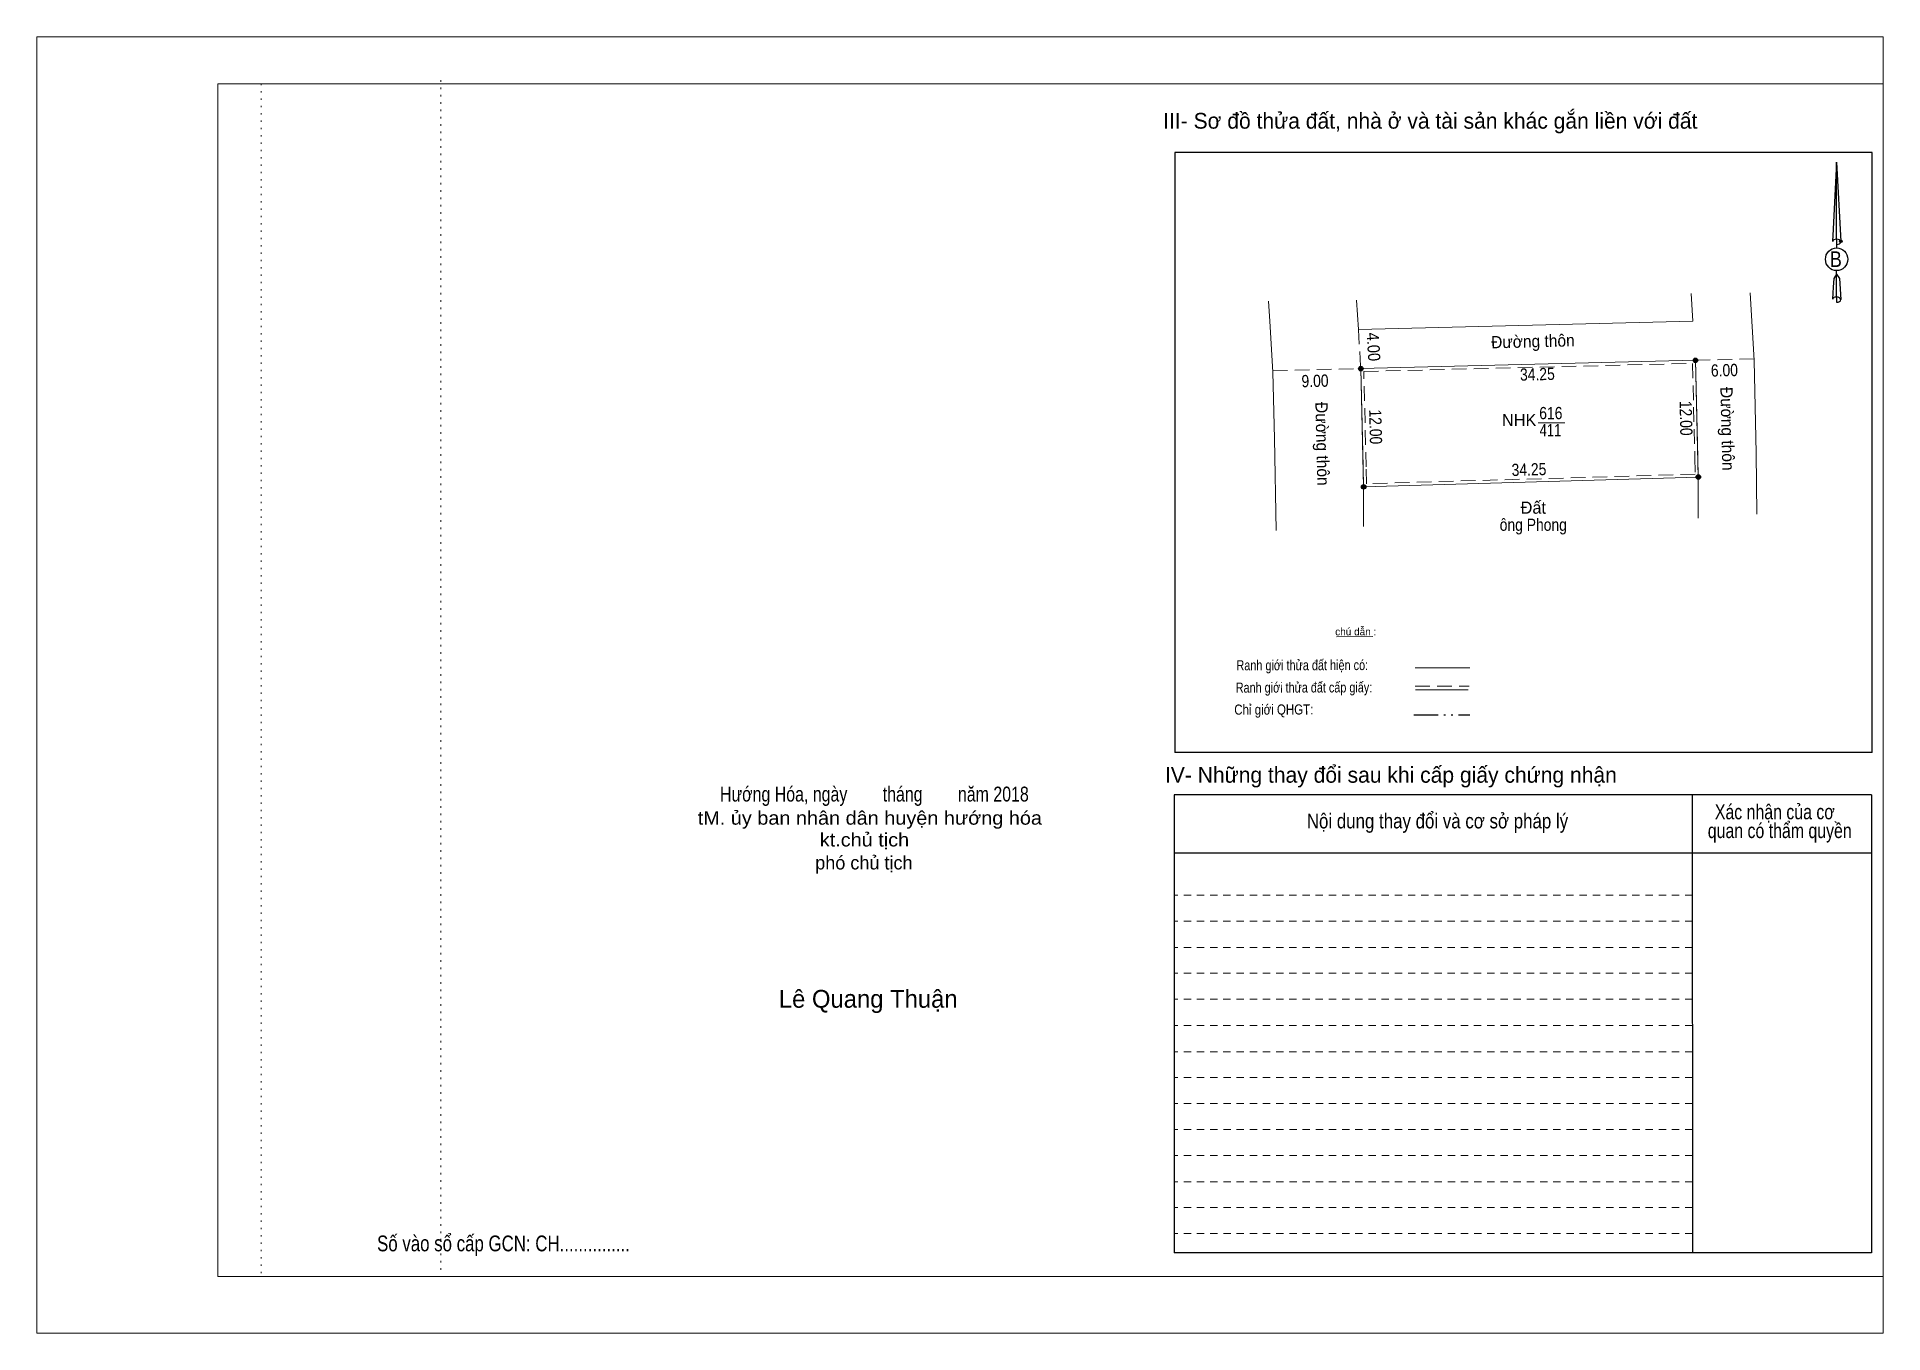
# Model space of a CAD drawing. Header units: metres. Extents: x 547683 to 548157, y 1837607 to 1837759.
# Drawn here: x 547683.2 to 547872.1, y 1837613.4 to 1837746 of the extents above; entities that cross this region are included whole.
import ezdxf
from ezdxf.enums import TextEntityAlignment as Align

# ---------------------------------------------------------------- set-up
doc = ezdxf.new("R2010")
doc.units = ezdxf.units.M
doc.header["$LTSCALE"] = 0.5
doc.header["$PDMODE"] = 32
doc.header["$PDSIZE"] = 0.25
for name, pattern in [('DASH_DOUBLE_DOT', [9.2, 5, -1.2, 0.3, -1.2, 0.3, -1.2]), ('DOTTED', [1.5, 0.3, -1.2]), ('MEDIUM_DASHED', [4.5, 3, -1.5]), ('SHORT_DASHED', [2.7, 1.5, -1.2])]:
    doc.linetypes.add(name, pattern=pattern)
for name, color, linetype, lineweight in [('1', 7, 'Continuous', 13), ('18', 7, 'Continuous', 25), ('28', 7, 'SHORT_DASHED', 13), ('5', 7, 'DASH_DOUBLE_DOT', 13), ('55', 7, 'Continuous', 13), ('7', 7, 'Continuous', 13), ('8', 7, 'Continuous', 13)]:
    doc.layers.add(name, color=color, linetype=linetype, lineweight=lineweight)

msp = doc.modelspace()

# ---------------------------------------------------------------- texts
at = {"layer": '18'}
for s, height, width, p in [('B', 1.59, 0.85, (547867.245, 1837722.47)), ('Hướng Hóa, ngày        tháng        năm 2018', 1.523, 0.8, (547768.86, 1837667.8)), ('tM. ủy ban nhân dân huyện hướng hóa', 1.381, 1.1, (547768.395, 1837665.43)), ('kt.chủ tịch', 1.381, 1.1, (547767.845, 1837663.2)), ('Số vào sổ cấp GCN: CH...............', 1.611, 0.8, (547730.905, 1837621.8))]:
    msp.add_text(s, height=height, dxfattribs=dict(at, width=width)).set_placement(p, align=Align.CENTER)
for s, height, p in [('phó chủ tịch', 1.381, (547767.785, 1837660.85)), ('Lê Quang Thuận', 1.822, (547768.23, 1837646.71))]:
    msp.add_text(s, height=height, dxfattribs=at).set_placement(p, align=Align.CENTER)
at = {"layer": '28'}
for s, p in [('III- Sơ đồ thửa đất, nhà ở và tài sản khác gắn liền với đất', (547825.74, 1837736.61)), ('IV- Những thay đổi sau khi cấp giấy chứng nhận', (547821.71, 1837669.72))]:
    msp.add_text(s, height=1.611, dxfattribs=at).set_placement(p, align=Align.CENTER)
for s, width, p in [('Nội dung thay đổi và cơ sở pháp lý', 0.85, (547826.475, 1837665.05)), ('Xác nhận của cơ', 0.8, (547860.99, 1837665.98)), (' quan có thẩm quyền', 0.8, (547861.27, 1837664.06))]:
    msp.add_text(s, height=1.519, dxfattribs=dict(at, width=width)).set_placement(p, align=Align.CENTER)
at = {"layer": '55'}
for s, height, width, p in [('Ranh giới thửa đất hiện có:', 1.04, 0.8, (547812.6438, 1837681.2262)), ('Ranh giới thửa đất cấp giấy:', 1.035, 0.8, (547812.8188, 1837678.9467)), ('Chỉ giới QHGT:', 1.035, 0.85, (547809.7288, 1837676.6896))]:
    msp.add_text(s, height=height, rotation=0.135, dxfattribs=dict(at, width=width)).set_placement(p, align=Align.CENTER)
at = {"layer": '7'}
msp.add_text('chú dẫn :', height=0.7652, rotation=359.974, dxfattribs=at).set_placement((547818.1148, 1837684.7889), align=Align.CENTER)
at = {"layer": '8'}
for s, rotation, width, p in [('4.00', 273.576, 0.9, (547819.3101, 1837714.259)), ('Đường thôn', 1.422, 0.95, (547836.2545, 1837714.2467)), ('34.25', 1.422, 0.85, (547836.7145, 1837710.8748)), ('6.00', 1.337, 0.85, (547855.8504, 1837711.2831)), ('9.00', 1.335, 0.85, (547813.9604, 1837710.1931)), ('Đường thôn', 271.39, 0.95, (547855.5245, 1837705.9052)), ('Đường thôn', 271.354, 0.95, (547814.0821, 1837704.3648)), ('12.00', 271.391, 0.85, (547851.2844, 1837706.9802)), ('12.00', 271.375, 0.85, (547819.5239, 1837706.1)), ('34.25', 1.656, 0.85, (547835.8569, 1837701.1322))]:
    msp.add_text(s, height=1.25, rotation=rotation, dxfattribs=dict(at, width=width)).set_placement(p, align=Align.CENTER)
for s, width, p in [('616', 0.85, (547838.075, 1837706.9)), ('411', 0.8, (547838.04, 1837705.16)), ('ông Phong', 0.85, (547836.28, 1837695.48))]:
    msp.add_text(s, height=1.25, dxfattribs=dict(at, width=width)).set_placement(p, align=Align.CENTER)
for s, p in [('NHK', (547834.835, 1837706.19)), ('Đất', (547836.28, 1837697.23))]:
    msp.add_text(s, height=1.25, dxfattribs=at).set_placement(p, align=Align.CENTER)

# ---------------------------------------------------------------- hatches: boundary and pattern name
at = {"layer": '8'}
for points in [[(547818.8602, 1837712.07, 1), (547818.3998, 1837712.07, 1)], [(547853.1002, 1837712.92, 1), (547852.6398, 1837712.92, 1)], [(547853.3902, 1837700.98, 1), (547852.9298, 1837700.98, 1)], [(547853.3902, 1837700.98, 1), (547852.9298, 1837700.98, 1)], [(547819.1502, 1837699.99, 1), (547818.6898, 1837699.99, 1)]]:
    msp.add_hatch(color=256, dxfattribs=at).paths.add_polyline_path(points)

# ---------------------------------------------------------------- linework, layer by layer
at = {"layer": '1'}
for p, q in [((547701.69, 1837741.2), (547872.07, 1837741.2)), ((547701.69, 1837619.24), (547701.69, 1837741.2)), ((547872.07, 1837741.2), (547872.07, 1837618.21)), ((547701.69, 1837619.24), (547872.07, 1837619.24))]:
    msp.add_line(p, q, dxfattribs=at)
at = {"layer": '1', "linetype": 'DOTTED'}
for p, q in [((547706.11, 1837741.2), (547706.11, 1837619.24)), ((547724.5, 1837741.56), (547724.5, 1837619.59))]:
    msp.add_line(p, q, dxfattribs=at)
at = {"layer": '1'}
msp.add_lwpolyline([(547683.17, 1837613.44), (547872.07, 1837613.44), (547872.07, 1837745.99), (547683.17, 1837745.99)], close=True, dxfattribs=at)
msp.add_lwpolyline([(547708.59, 1837741.2), (547872.07, 1837741.2), (547872.07, 1837619.24), (547708.59, 1837619.24)], dxfattribs=at)
at = {"layer": '18'}
for p, q in [((547867.3, 1837733.2), (547867.75, 1837725.08)), ((547867.3, 1837733.2), (547867.75, 1837725.08)), ((547867.3, 1837733.2), (547867.75, 1837725.08)), ((547866.95, 1837726.32), (547866.9, 1837725.08)), ((547867.3, 1837725.3), (547867.3, 1837725.01)), ((547867.3, 1837725.01), (547867.3, 1837724.8)), ((547867.3, 1837724.8), (547867.3, 1837724.47)), ((547867.3, 1837724.8), (547867.3, 1837724.47)), ((547867.3, 1837724.8), (547867.3, 1837724.47)), ((547867.3, 1837721.72), (547867.3, 1837722.08)), ((547867.3, 1837721.72), (547867.3, 1837722.08)), ((547867.3, 1837721.72), (547867.3, 1837722.08)), ((547867.3, 1837721.72), (547867.61, 1837721.28)), ((547867.3, 1837721.72), (547867.61, 1837721.28)), ((547867.3, 1837721.72), (547867.61, 1837721.28)), ((547867.61, 1837721.28), (547867.75, 1837719.15)), ((547867.61, 1837721.28), (547867.75, 1837719.15)), ((547867.61, 1837721.28), (547867.75, 1837719.15)), ((547867.3, 1837719.41), (547867.3, 1837719.11)), ((547867.3, 1837719.11), (547867.3, 1837718.86)), ((547867.75, 1837719.15), (547867.75, 1837719.16))]:
    msp.add_line(p, q, dxfattribs=at)
for points in [[(547867.3, 1837725.3), (547867.3, 1837733.2), (547866.95, 1837726.32)], [(547867.3, 1837719.41), (547867.3, 1837721.72), (547867.03, 1837721.28), (547866.95, 1837720.41), (547866.9, 1837719.16)]]:
    msp.add_lwpolyline(points, dxfattribs=at)
for centre, start_param, end_param in [((547867.3134, 1837725.0346), 1.57079633, 3.07445202), ((547867.3134, 1837725.0346), 0.06714063, 1.57079633), ((547867.3134, 1837725.0346), 4.71238898, 6.28318531), ((547867.3134, 1837719.1241), 1.57079633, 2.49106941), ((547867.3134, 1837719.1241), 0.06714063, 1.57079633), ((547867.3134, 1837719.1241), 2.49106941, 3.07427841), ((547867.3134, 1837719.1241), 4.71238898, 6.28318531)]:
    msp.add_ellipse(centre, major_axis=(0.4175, 0), ratio=0.655448, start_param=start_param, end_param=end_param, dxfattribs=at)
msp.add_ellipse((547867.313, 1837723.2501), major_axis=(0, 1.158), ratio=0.983453, dxfattribs=at)
msp.add_point((547867.75, 1837725.08), dxfattribs=at)
at = {"layer": '28', "linetype": 'Continuous', "lineweight": 25}
for p, q in [((547870.96, 1837672.82), (547799.6, 1837672.82)), ((547852.55, 1837668.48), (547852.57, 1837621.63)), ((547870.9, 1837668.48), (547870.87, 1837621.63)), ((547870.87, 1837662.53), (547799.55, 1837662.53)), ((547870.87, 1837621.63), (547799.55, 1837621.63))]:
    msp.add_line(p, q, dxfattribs=at)
at = {"layer": '28'}
for p, q in [((547852.56, 1837658.22), (547799.55, 1837658.22)), ((547852.56, 1837655.56), (547799.55, 1837655.56)), ((547852.56, 1837652.88), (547799.55, 1837652.88)), ((547852.56, 1837650.24), (547799.55, 1837650.24)), ((547852.56, 1837647.57), (547799.55, 1837647.57)), ((547852.56, 1837644.91), (547799.55, 1837644.91)), ((547852.56, 1837642.21), (547799.55, 1837642.21)), ((547852.57, 1837639.56), (547799.55, 1837639.56)), ((547852.57, 1837636.92), (547799.55, 1837636.92)), ((547852.57, 1837634.27), (547799.55, 1837634.27)), ((547852.57, 1837631.59), (547799.55, 1837631.59)), ((547852.57, 1837628.92), (547799.55, 1837628.92)), ((547852.57, 1837626.28), (547799.55, 1837626.28)), ((547852.57, 1837623.62), (547799.55, 1837623.62))]:
    msp.add_line(p, q, dxfattribs=at)
at = {"layer": '28', "linetype": 'Continuous', "lineweight": 25}
for points in [[(547870.96, 1837672.82), (547870.96, 1837734.16), (547799.6, 1837734.16), (547799.6, 1837672.82)], [(547870.9, 1837668.48), (547799.55, 1837668.48), (547799.55, 1837621.63)]]:
    msp.add_lwpolyline(points, dxfattribs=at)
at = {"layer": '5', "lineweight": 25}
msp.add_line((547824.04, 1837676.65), (547829.79, 1837676.65), dxfattribs=at)
at = {"layer": '55'}
for p, q in [((547824.18, 1837681.48), (547829.79, 1837681.48)), ((547824.22, 1837679.23), (547829.6, 1837679.23)), ((547824.22, 1837679.23), (547829.6, 1837679.23))]:
    msp.add_line(p, q, dxfattribs=at)
at = {"layer": '55', "linetype": 'MEDIUM_DASHED'}
msp.add_line((547824.21, 1837679.61), (547829.72, 1837679.61), dxfattribs=at)
at = {"layer": '7'}
msp.add_line((547816.13, 1837684.64), (547819.86, 1837684.69), dxfattribs=at)
at = {"layer": '8'}
for p, q in [((547858.87, 1837712.89), (547858.46, 1837719.81)), ((547809.31, 1837716.93), (547809.19, 1837718.96)), ((547818.38, 1837716.07), (547818.2, 1837719.08)), ((547836.79, 1837706.53), (547839.51, 1837706.53)), ((547853.16, 1837700.98), (547853.16, 1837696.79)), ((547818.92, 1837699.99), (547818.92, 1837695.92))]:
    msp.add_line(p, q, dxfattribs=at)
at = {"layer": '8', "linetype": 'MEDIUM_DASHED'}
for p, q in [((547818.38, 1837716.07), (547818.63, 1837712.07)), ((547809.62, 1837711.86), (547818.63, 1837712.07)), ((547858.87, 1837713.06), (547852.87, 1837712.92))]:
    msp.add_line(p, q, dxfattribs=at)
at = {"layer": '8'}
for points in [[(547818.38, 1837716.07), (547852.62, 1837716.92), (547852.45, 1837719.75)], [(547809.31, 1837716.93), (547809.63, 1837711.7), (547809.79, 1837704.93), (547809.96, 1837695.52)], [(547858.87, 1837712.89), (547859.1, 1837703.41), (547859.16, 1837697.19)]]:
    msp.add_lwpolyline(points, dxfattribs=at)
for points in [[(547853.16, 1837700.98), (547818.92, 1837699.99), (547818.87, 1837702.03), (547818.63, 1837712.07), (547852.87, 1837712.92), (547853.11, 1837702.98)], [(547852.87, 1837712.92), (547853.16, 1837700.98), (547818.92, 1837699.99), (547818.63, 1837712.07)]]:
    msp.add_lwpolyline(points, close=True, dxfattribs=at)
at = {"layer": '8', "linetype": 'MEDIUM_DASHED'}
msp.add_lwpolyline([(547852.85, 1837701.27), (547819.21, 1837700.3), (547819.17, 1837702.04), (547818.94, 1837711.78), (547852.58, 1837712.61), (547852.81, 1837702.97)], close=True, dxfattribs=at)
at = {"layer": '8', "lineweight": 25}
for centre in [(547818.63, 1837712.07), (547852.87, 1837712.92), (547853.16, 1837700.98), (547853.16, 1837700.98), (547818.92, 1837699.99)]:
    msp.add_circle(centre, 0.2302, dxfattribs=at)

msp.set_redraw_order([(e.dxf.handle, doc.entitydb.next_handle()) for e in msp.query("TEXT MTEXT ATTDEF DIMENSION ARC_DIMENSION")])  # texts and dimensions are drawn at this point

doc.saveas('drawing.dxf')
